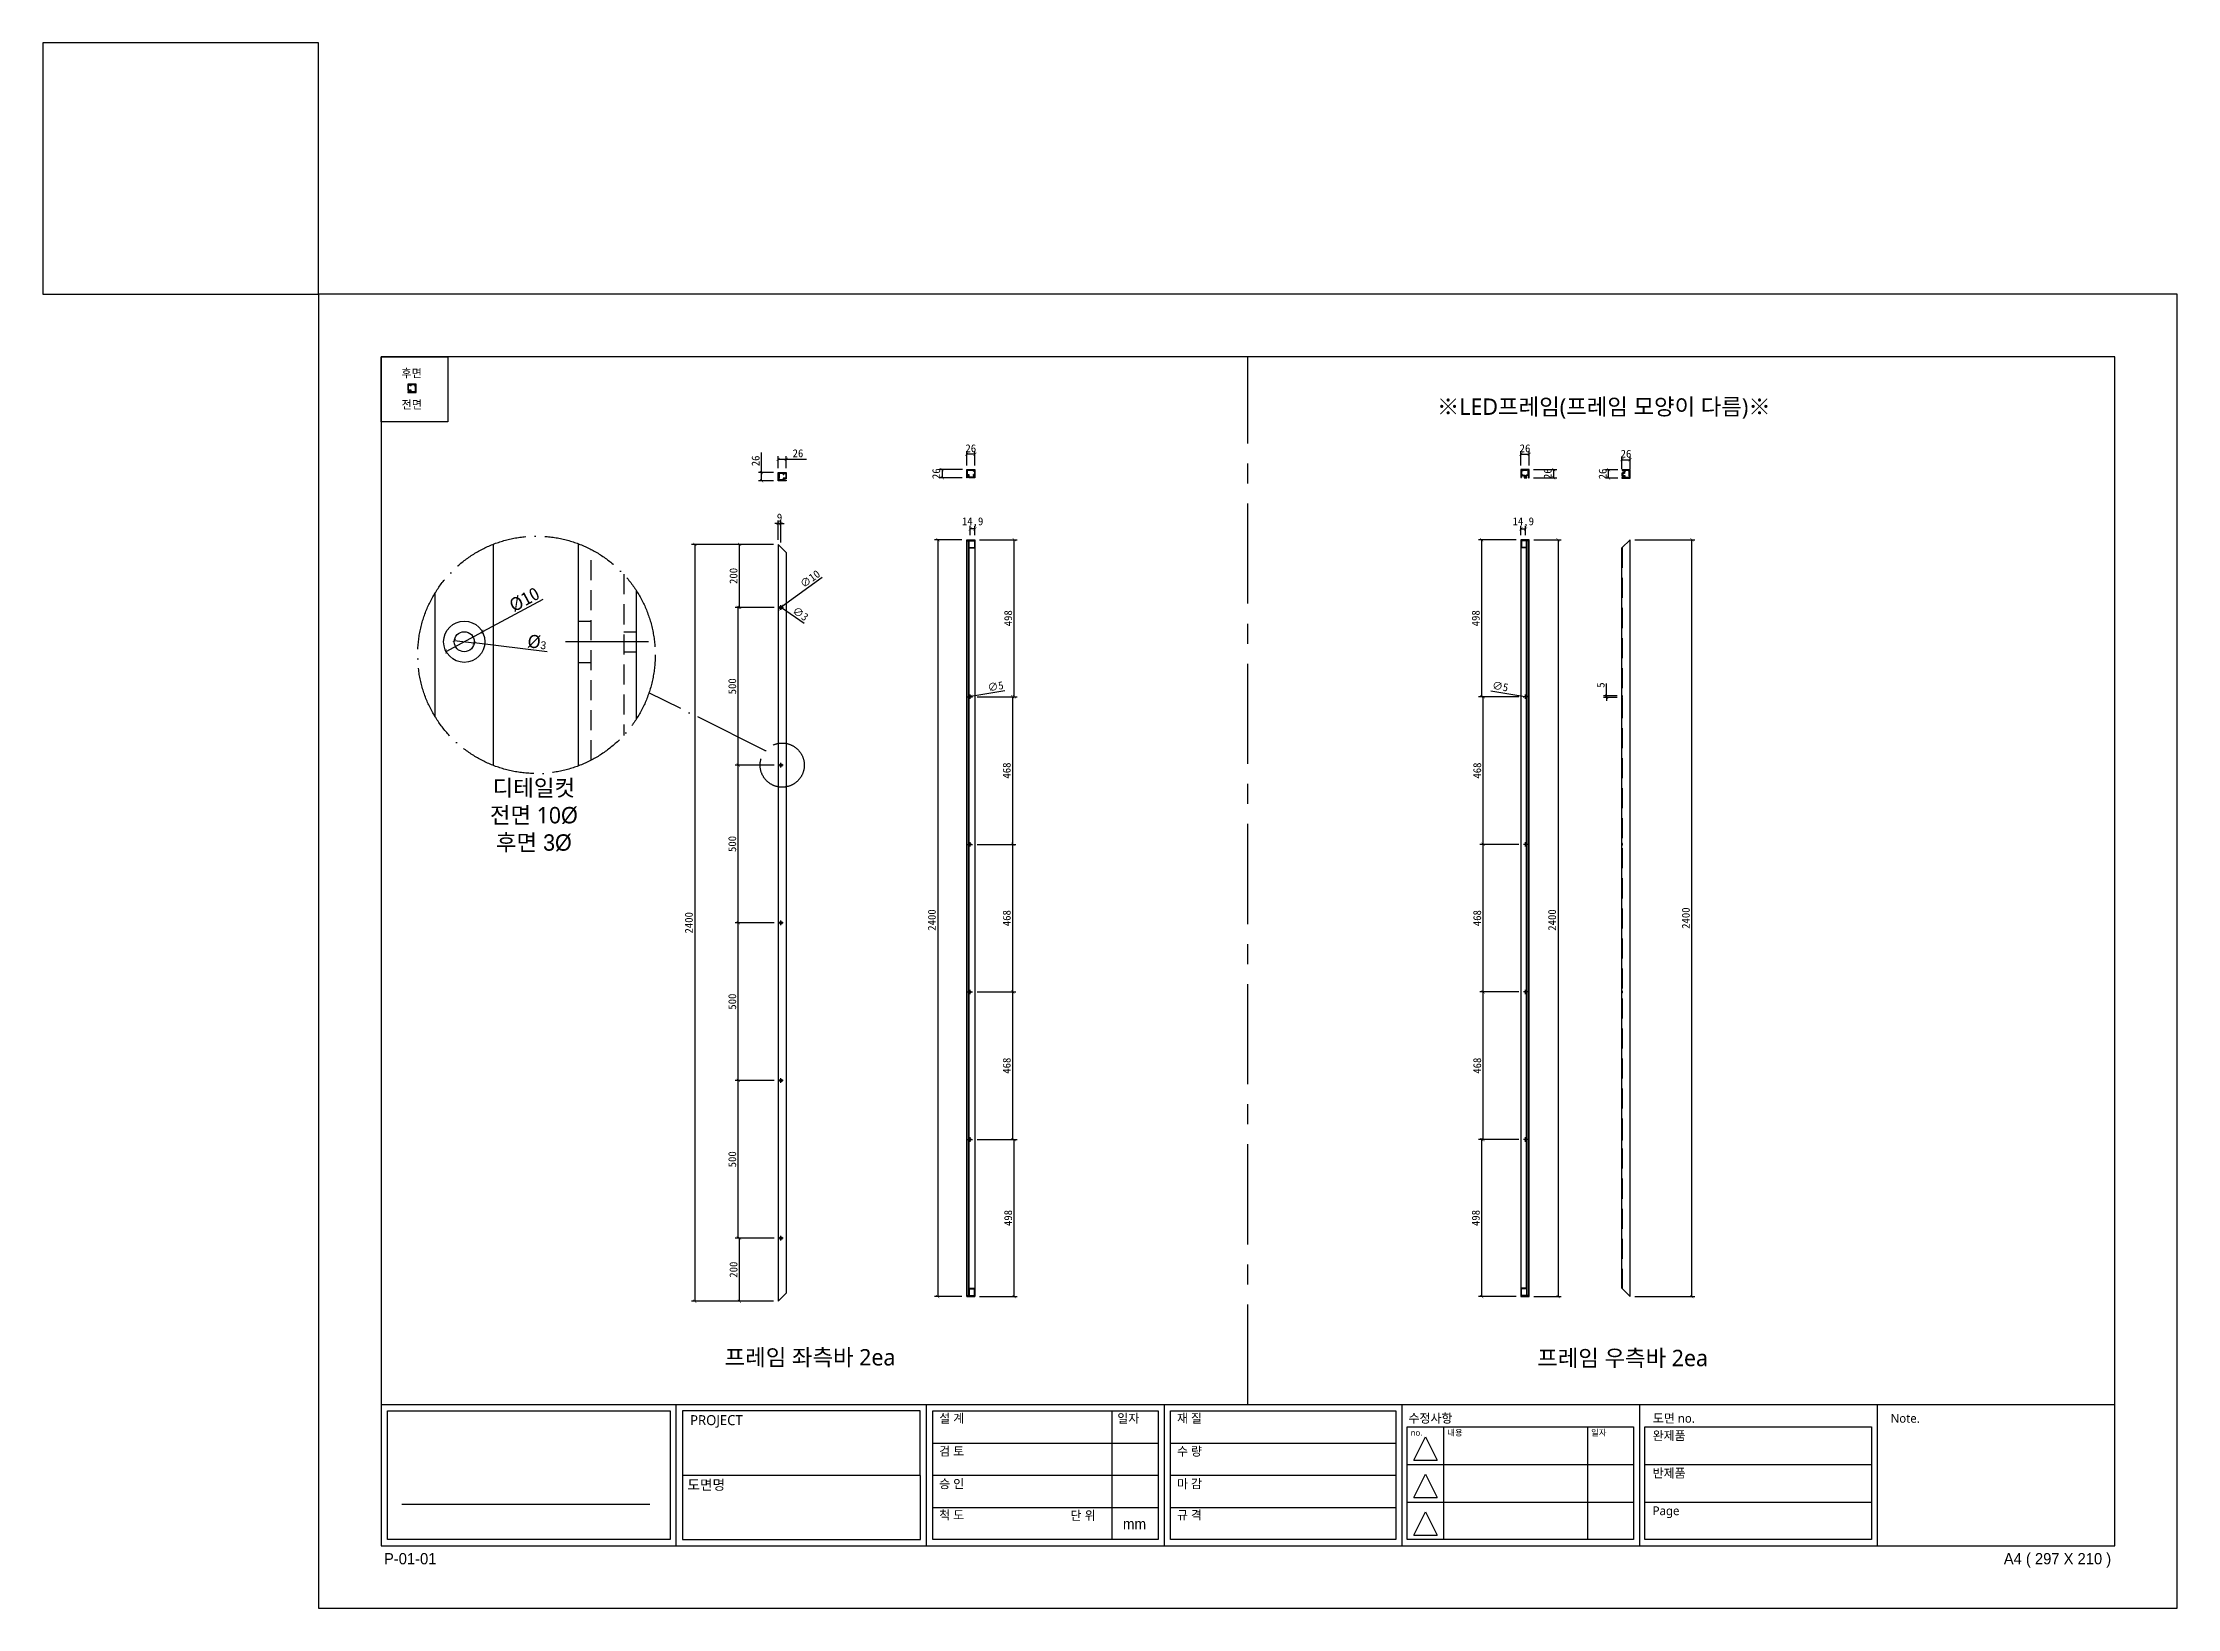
# Model space of a CAD drawing. Header units: millimetres. Extents: x -44117 to 256353, y -2095463 to 65325.
# Drawn here: x -42731 to -35963, y 40970 to 45935 of the extents above; entities that cross this region are included whole.
import ezdxf

# ---------------------------------------------------------------- set-up
doc = ezdxf.new("R2010")
doc.units = ezdxf.units.MM
doc.header["$LTSCALE"] = 10
for name, pattern in [('ACAD_ISO04W100', [30, 24, -3, 0, -3]), ('CENTER', [50.8, 31.75, -6.35, 6.35, -6.35]), ('HIDDEN', [9.525, 6.35, -3.175])]:
    doc.linetypes.add(name, pattern=pattern)
for name, color, linetype in [('cen', 1, 'CENTER'), ('도면층1', 7, 'HIDDEN'), ('도면층2', 3, 'CENTER')]:
    doc.layers.add(name, color=color, linetype=linetype)
doc.styles.add('고딕', font='')
doc.styles.get('고딕').set_extended_font_data('HYgtrE')
doc.dimstyles.new('ISO-25', dxfattribs={"dimtxt": 2.5, "dimasz": 2.5, "dimexe": 1, "dimexo": 1, "dimtad": 1, "dimtxsty": 'Standard', "dimblk": 'ARCHTICK', "dimcen": 2.5, "dimadec": 0, "dimazin": 0, "dimtfac": 1, "dimtmove": 0, "dimatfit": 3, "dimfxl": 0, "dimarcsym": 0})

msp = doc.modelspace()

# ---------------------------------------------------------------- texts
at = {"color": 142, "attachment_point": 5, "style": '고딕'}
for s, insert, char_height, width in [('{\\fMalgun Gothic|b0|i0|c129|p50;후면}', (-41561.31977, 44885.53466), 26.0022875, 753.2689732), ('{\\fMalgun Gothic|b0|i0|c129|p50;\\C3;※LED프레임(프레임 모양이 다름)※}', (-37780.97877, 44775.14766), 52.004575, 1506.5379465), ('{\\fMalgun Gothic|b0|i0|c129|p50;전면}', (-41560.61609, 44786.37291), 26.0022875, 753.2689732), ('{\\fMalgun Gothic|b0|i0|c129|p50;디테일컷\\P전면 10\\fGulim|b0|i0|c129|p50;\\C144;\\c10845184;Ø\\P후면 3Ø}', (-41173.77487, 43482.67563), 52.004575, 1506.5379465), ('{\\fMalgun Gothic|b0|i0|c129|p50;프레임 좌측바 2ea}', (-40298.05731, 41763.64), 52.004575, 1506.5379465), ('{\\fMalgun Gothic|b0|i0|c129|p50;프레임 우측바 2ea}', (-37721.60128, 41761.39985), 52.004575, 1506.5379465)]:
    msp.add_mtext(s, dxfattribs=dict(at, insert=insert, char_height=char_height, width=width))

# ---------------------------------------------------------------- blocks, each defined once
blk = doc.blocks.new('_ArchTick')
at = {"color": 0, "linetype": 'ByBlock', "const_width": 0.15}
blk.add_lwpolyline([(-0.5, -0.5), (0.5, 0.5)], dxfattribs=at)
blk = doc.blocks.new('*D1353')
at = {"color": 0, "lineweight": -2}
for p, q in [((-40414.2, 44344.2), (-40673.4, 44344.2)), ((-40663.4, 44344.2), (-40663.4, 41944.2)), ((-40414.2, 41944.2), (-40673.4, 41944.2))]:
    blk.add_line(p, q, dxfattribs=at)
at = {"layer": 'Defpoints', "color": 0}
for p in [(-40399.2, 44344.2), (-40663.4, 41944.2), (-40399.2, 41944.2)]:
    blk.add_point(p, dxfattribs=at)
at = {"color": 0, "lineweight": -2, "xscale": 10, "yscale": 10, "zscale": 10}
for p, rotation in [((-40663.4, 44344.2), 90), ((-40663.4, 41944.2), 270)]:
    blk.add_blockref('_ArchTick', p, dxfattribs=dict(at, rotation=rotation))
at = {"color": 0, "insert": (-40682.1, 43144.2), "char_height": 25, "attachment_point": 5, "rotation": 90}
blk.add_mtext('2400', dxfattribs=at)
blk = doc.blocks.new('*D1354')
at = {"color": 0, "lineweight": -2}
for p, q in [((-40412.2, 42144.2), (-40531.7, 42144.2)), ((-40521.7, 41944.2), (-40521.7, 42144.2)), ((-40414.2, 41944.2), (-40531.7, 41944.2))]:
    blk.add_line(p, q, dxfattribs=at)
at = {"layer": 'Defpoints', "color": 0}
for p in [(-40521.7, 42144.2), (-40397.2, 42144.2), (-40399.2, 41944.2)]:
    blk.add_point(p, dxfattribs=at)
at = {"color": 0, "lineweight": -2, "xscale": 10, "yscale": 10, "zscale": 10}
for p, rotation in [((-40521.7, 42144.2), 90), ((-40521.7, 41944.2), 270)]:
    blk.add_blockref('_ArchTick', p, dxfattribs=dict(at, rotation=rotation))
at = {"color": 0, "insert": (-40540.5, 42044.2), "char_height": 25, "attachment_point": 5, "rotation": 90}
blk.add_mtext('200', dxfattribs=at)
blk = doc.blocks.new('*D1355')
at = {"color": 0, "lineweight": -2}
for p, q in [((-40412.2, 42644.2), (-40535.7, 42644.2)), ((-40525.7, 42144.2), (-40525.7, 42644.2)), ((-40412.2, 42144.2), (-40535.7, 42144.2))]:
    blk.add_line(p, q, dxfattribs=at)
at = {"layer": 'Defpoints', "color": 0}
for p in [(-40525.7, 42644.2), (-40397.2, 42644.2), (-40397.2, 42144.2)]:
    blk.add_point(p, dxfattribs=at)
at = {"color": 0, "lineweight": -2, "xscale": 10, "yscale": 10, "zscale": 10}
for p, rotation in [((-40525.7, 42644.2), 90), ((-40525.7, 42144.2), 270)]:
    blk.add_blockref('_ArchTick', p, dxfattribs=dict(at, rotation=rotation))
at = {"color": 0, "insert": (-40544.5, 42394.2), "char_height": 25, "attachment_point": 5, "rotation": 90}
blk.add_mtext('500', dxfattribs=at)
blk = doc.blocks.new('*D1356')
at = {"color": 0, "lineweight": -2}
for p, q in [((-40412.2, 43144.2), (-40535.7, 43144.2)), ((-40525.7, 42644.2), (-40525.7, 43144.2)), ((-40412.2, 42644.2), (-40535.7, 42644.2))]:
    blk.add_line(p, q, dxfattribs=at)
at = {"layer": 'Defpoints', "color": 0}
for p in [(-40525.7, 43144.2), (-40397.2, 43144.2), (-40397.2, 42644.2)]:
    blk.add_point(p, dxfattribs=at)
at = {"color": 0, "lineweight": -2, "xscale": 10, "yscale": 10, "zscale": 10}
for p, rotation in [((-40525.7, 43144.2), 90), ((-40525.7, 42644.2), 270)]:
    blk.add_blockref('_ArchTick', p, dxfattribs=dict(at, rotation=rotation))
at = {"color": 0, "insert": (-40544.5, 42894.2), "char_height": 25, "attachment_point": 5, "rotation": 90}
blk.add_mtext('500', dxfattribs=at)
blk = doc.blocks.new('*D1357')
at = {"color": 0, "lineweight": -2}
for p, q in [((-40412.2, 43644.2), (-40535.7, 43644.2)), ((-40525.7, 43144.2), (-40525.7, 43644.2)), ((-40412.2, 43144.2), (-40535.7, 43144.2))]:
    blk.add_line(p, q, dxfattribs=at)
at = {"layer": 'Defpoints', "color": 0}
for p in [(-40525.7, 43644.2), (-40397.2, 43644.2), (-40397.2, 43144.2)]:
    blk.add_point(p, dxfattribs=at)
at = {"color": 0, "lineweight": -2, "xscale": 10, "yscale": 10, "zscale": 10}
for p, rotation in [((-40525.7, 43644.2), 90), ((-40525.7, 43144.2), 270)]:
    blk.add_blockref('_ArchTick', p, dxfattribs=dict(at, rotation=rotation))
at = {"color": 0, "insert": (-40544.5, 43394.2), "char_height": 25, "attachment_point": 5, "rotation": 90}
blk.add_mtext('500', dxfattribs=at)
blk = doc.blocks.new('*D1358')
at = {"color": 0, "lineweight": -2}
for p, q in [((-40412.2, 44144.2), (-40535.7, 44144.2)), ((-40525.7, 43644.2), (-40525.7, 44144.2)), ((-40412.2, 43644.2), (-40535.7, 43644.2))]:
    blk.add_line(p, q, dxfattribs=at)
at = {"layer": 'Defpoints', "color": 0}
for p in [(-40525.7, 44144.2), (-40397.2, 44144.2), (-40397.2, 43644.2)]:
    blk.add_point(p, dxfattribs=at)
at = {"color": 0, "lineweight": -2, "xscale": 10, "yscale": 10, "zscale": 10}
for p, rotation in [((-40525.7, 44144.2), 90), ((-40525.7, 43644.2), 270)]:
    blk.add_blockref('_ArchTick', p, dxfattribs=dict(at, rotation=rotation))
at = {"color": 0, "insert": (-40544.5, 43894.2), "char_height": 25, "attachment_point": 5, "rotation": 90}
blk.add_mtext('500', dxfattribs=at)
blk = doc.blocks.new('*D1359')
at = {"color": 0, "lineweight": -2}
for p, q in [((-40414.2, 44344.2), (-40531.7, 44344.2)), ((-40521.7, 44144.2), (-40521.7, 44344.2)), ((-40412.2, 44144.2), (-40531.7, 44144.2))]:
    blk.add_line(p, q, dxfattribs=at)
at = {"layer": 'Defpoints', "color": 0}
for p in [(-40521.7, 44344.2), (-40399.2, 44344.2), (-40397.2, 44144.2)]:
    blk.add_point(p, dxfattribs=at)
at = {"color": 0, "lineweight": -2, "xscale": 10, "yscale": 10, "zscale": 10}
for p, rotation in [((-40521.7, 44344.2), 90), ((-40521.7, 44144.2), 270)]:
    blk.add_blockref('_ArchTick', p, dxfattribs=dict(at, rotation=rotation))
at = {"color": 0, "insert": (-40540.5, 44244.2), "char_height": 25, "attachment_point": 5, "rotation": 90}
blk.add_mtext('200', dxfattribs=at)
blk = doc.blocks.new('A$C2EC13F1B')
at = {"color": 7}
for p, q in [((-3.67, -0.83), (-1.17, 4.17)), ((-1.17, 4.17), (1.33, -0.83))]:
    blk.add_line(p, q, dxfattribs=at)
blk.add_lwpolyline([(-3.67, -0.83), (1.33, -0.83)], dxfattribs=at)
blk = doc.blocks.new('a4 1scale')
at = {"color": 8}
for p, q in [((-15144.83, -4477.05), (-14867.83, -4477.05)), ((-15097.66, -4499.61), (-15097.66, -4477.05)), ((-15057.67, -4499.62), (-15057.67, -4477.06)), ((-15028.06, -4478.06), (-15028.06, -4498.62)), ((-15019.68, -4499.62), (-15019.68, -4477.06)), ((-14981.69, -4499.62), (-14981.69, -4477.06)), ((-14943.7, -4499.62), (-14943.7, -4477.06)), ((-14905.71, -4499.62), (-14905.71, -4477.06)), ((-14980.9, -4480.63), (-14944.7, -4480.63)), ((-14975.07, -4480.63), (-14975.07, -4498.62)), ((-14952.08, -4480.63), (-14952.08, -4498.62)), ((-14942.91, -4480.63), (-14906.71, -4480.63)), ((-15056.67, -4483.2), (-15020.68, -4483.2)), ((-15018.68, -4483.2), (-14982.69, -4483.2)), ((-15096.66, -4488.33), (-15058.67, -4488.34)), ((-15056.67, -4488.34), (-15020.68, -4488.34)), ((-15018.68, -4488.34), (-14982.69, -4488.34)), ((-14980.9, -4486.63), (-14944.7, -4486.63)), ((-14942.91, -4486.63), (-14906.71, -4486.63)), ((-15141.53, -4492.95), (-15101.88, -4492.95)), ((-15056.67, -4493.48), (-15020.68, -4493.48)), ((-15018.68, -4493.48), (-14982.69, -4493.48)), ((-14980.9, -4492.63), (-14944.7, -4492.63)), ((-14942.91, -4492.63), (-14906.71, -4492.63))]:
    blk.add_line(p, q, dxfattribs=at)
for points in [[(-15154.83, -4509.61), (-14857.83, -4509.61), (-14857.83, -4299.61), (-15154.83, -4299.61)], [(-15144.83, -4499.61), (-14867.83, -4499.61), (-14867.83, -4309.61), (-15144.83, -4309.61)]]:
    blk.add_lwpolyline(points, close=True)
for points in [[(-15143.82, -4478.05), (-15098.66, -4478.05), (-15098.66, -4498.61), (-15143.83, -4498.61)], [(-15058.67, -4478.06), (-15096.66, -4478.05), (-15096.66, -4498.61), (-15058.66, -4498.62)], [(-15056.67, -4478.06), (-15020.68, -4478.06), (-15020.68, -4498.62), (-15056.67, -4498.62)], [(-15018.68, -4478.06), (-14982.69, -4478.06), (-14982.69, -4498.62), (-15018.68, -4498.62)]]:
    blk.add_lwpolyline(points, close=True, dxfattribs=at)
for points in [[(-14944.7, -4480.63), (-14944.7, -4498.62), (-14980.9, -4498.62), (-14980.9, -4480.63)], [(-14906.71, -4480.63), (-14906.71, -4498.62), (-14942.91, -4498.62), (-14942.91, -4480.63)]]:
    blk.add_lwpolyline(points, dxfattribs=at)
at = {"color": 8, "xscale": 0.7469071166727064, "yscale": 0.7469071166727064, "zscale": 0.7469071166727064}
for p in [(-14977.06, -4485.3), (-14977.06, -4491.3), (-14977.06, -4497.29)]:
    blk.add_blockref('A$C2EC13F1B', p, dxfattribs=at)
at = {"color": 8, "style": '고딕'}
for s, insert, char_height, width, attachment_point in [('{\\fMalgun Gothic|b0|i0|c129|p50;PROJECT}', (-15095.45, -4478.74), 1.6004, 37.4801, 1), ('{\\fMalgun Gothic|b0|i0|c129|p50;설 계}', (-15055.65, -4478.55), 1.4003, 21.6513, 1), ('{\\fGulim|b0|i0|c129|p50;일자}', (-15027.2, -4478.57), 1.4, 24.7824, 1), ('{\\fMalgun Gothic|b0|i0|c129|p50;재 질}', (-15017.66, -4478.55), 1.4003, 21.6513, 1), ('{\\fMalgun Gothic|b0|i0|c129|p50;수정사항}', (-14980.67, -4478.55), 1.4003, 21.6513, 1), ('{\\fMalgun Gothic|b0|i0|c129|p50;no.}', (-14980.32, -4481.07), 0.96, 25.9815, 1), ('{\\fMalgun Gothic|b0|i0|c129|p50;내용}', (-14974.49, -4481.07), 0.96, 25.9815, 1), ('{\\fMalgun Gothic|b0|i0|c129|p50;일자}', (-14951.5, -4481.07), 0.96, 25.9815, 1), ('{\\fGulim|b0|i0|c129|p50;완\\fMalgun Gothic|b0|i0|c129|p50;제품}', (-14941.66, -4481.32), 1.4003, 21.6513, 1), ('{\\fMalgun Gothic|b0|i0|c129|p50;도면 no.}', (-14941.63, -4478.55), 1.4003, 21.6513, 1), ('{\\fMalgun Gothic|b0|i0|c129|p50;Note.}', (-14903.64, -4478.55), 1.4003, 21.6513, 1), ('{\\fMalgun Gothic|b0|i0|c129|p50;검 토}', (-15055.65, -4483.82), 1.4003, 21.6513, 1), ('{\\fMalgun Gothic|b0|i0|c129|p50;수 량}', (-15017.66, -4483.82), 1.4003, 21.6513, 1), ('{\\fMalgun Gothic|b0|i0|c129|p50;반제품}', (-14941.66, -4487.32), 1.4003, 21.6513, 1), ('{\\fMalgun Gothic|b0|i0|c129|p50;도면명}', (-15095.89, -4489.07), 1.6004, 37.4801, 1), ('{\\fMalgun Gothic|b0|i0|c129|p50;승 인}', (-15055.65, -4489.02), 1.4003, 21.6513, 1), ('{\\fMalgun Gothic|b0|i0|c129|p50;마 감}', (-15017.66, -4489.02), 1.4003, 21.6513, 1), ('{\\fMalgun Gothic|b0|i0|c129|p50;척 도 }', (-15055.65, -4494.02), 1.4003, 21.6513, 1), ('{\\fGulim|b0|i0|c129|p50;단 위}', (-15034.68, -4494.09), 1.4003, 21.6513, 1), ('{\\fMalgun Gothic|b0|i0|c129|p50;규 격 }', (-15017.66, -4494.02), 1.4003, 21.6513, 1), ('{\\fMalgun Gothic|b0|i0|c129|p50;Page}', (-14941.66, -4493.32), 1.4003, 21.6513, 1), ('mm', (-15024.45, -4496.13), 1.7, 15.2516, 5), ('{\\C8;P-01-01}', (-15144.37, -4500.78), 1.8004, 27.0059, 1), ('{\\C8;A4 ( 297 X 210 )}', (-14868.4, -4500.78), 1.8004, 27.0059, 3)]:
    blk.add_mtext(s, dxfattribs=dict(at, insert=insert, char_height=char_height, width=width, attachment_point=attachment_point))
blk = doc.blocks.new('*D1257')
at = {"color": 0, "lineweight": -2}
for p, q in [((-40259.8, 44239.4), (-40386.1, 44147.1)), ((-40394.2, 44141.2), (-40386.1, 44147.1)), ((-40394.2, 44141.2), (-40394.2, 44141.2))]:
    blk.add_line(p, q, dxfattribs=at)
at = {"layer": 'Defpoints', "color": 0}
for p in [(-40394.2, 44141.2), (-40386.1, 44147.1)]:
    blk.add_point(p, dxfattribs=at)
at = {"color": 0, "lineweight": -2, "xscale": 10, "yscale": 10, "zscale": 10}
for p, rotation in [((-40394.2, 44141.2), 36.13556978236402), ((-40386.1, 44147.1), 216.135569782364)]:
    blk.add_blockref('_ArchTick', p, dxfattribs=dict(at, rotation=rotation))
at = {"color": 0, "insert": (-40297.8, 44234.9), "char_height": 25, "attachment_point": 5, "rotation": 36.13557}
blk.add_mtext('∅10', dxfattribs=at)
blk = doc.blocks.new('*D1360')
at = {"color": 0, "lineweight": -2}
for p, q in [((-40391.4, 44145), (-40391.4, 44145)), ((-40391.4, 44145), (-40388.9, 44143.3)), ((-40316.7, 44093.2), (-40388.9, 44143.3))]:
    blk.add_line(p, q, dxfattribs=at)
at = {"layer": 'Defpoints', "color": 0}
for p in [(-40391.4, 44145), (-40388.9, 44143.3)]:
    blk.add_point(p, dxfattribs=at)
at = {"color": 0, "lineweight": -2, "xscale": 10, "yscale": 10, "zscale": 10}
for p, rotation in [((-40391.4, 44145), 325.2612745736137), ((-40388.9, 44143.3), 145.2612745736137)]:
    blk.add_blockref('_ArchTick', p, dxfattribs=dict(at, rotation=rotation))
at = {"color": 0, "insert": (-40328.3, 44124.1), "char_height": 25, "attachment_point": 5, "rotation": 325.26127}
blk.add_mtext('∅3', dxfattribs=at)
blk = doc.blocks.new('*D1361')
at = {"color": 0, "lineweight": -2}
for p, q in [((-37738.7, 43863.5), (-37782.2, 43863.5)), ((-37772.2, 43863.5), (-37772.2, 43902.7)), ((-37772.2, 43858.5), (-37772.2, 43863.5)), ((-37738.7, 43858.5), (-37782.2, 43858.5)), ((-37772.2, 43858.5), (-37772.2, 43848.5))]:
    blk.add_line(p, q, dxfattribs=at)
at = {"layer": 'Defpoints', "color": 0}
for p in [(-37772.2, 43863.5), (-37723.7, 43863.5), (-37723.7, 43858.5)]:
    blk.add_point(p, dxfattribs=at)
at = {"color": 0, "lineweight": -2, "xscale": 10, "yscale": 10, "zscale": 10}
for p, rotation in [((-37772.2, 43863.5), 270), ((-37772.2, 43858.5), 90)]:
    blk.add_blockref('_ArchTick', p, dxfattribs=dict(at, rotation=rotation))
at = {"color": 0, "insert": (-37790.9, 43898.1), "char_height": 25, "attachment_point": 5, "rotation": 90}
blk.add_mtext('5', dxfattribs=at)
blk = doc.blocks.new('*D1258')
at = {"color": 0, "lineweight": -2}
for p, q in [((-37682.7, 44359), (-37492, 44359)), ((-37502, 41959), (-37502, 44359)), ((-37682.7, 41959), (-37492, 41959))]:
    blk.add_line(p, q, dxfattribs=at)
at = {"layer": 'Defpoints', "color": 0}
for p in [(-37697.7, 44359), (-37502, 44359), (-37697.7, 41959)]:
    blk.add_point(p, dxfattribs=at)
at = {"color": 0, "lineweight": -2, "xscale": 10, "yscale": 10, "zscale": 10}
for p, rotation in [((-37502, 44359), 90), ((-37502, 41959), 270)]:
    blk.add_blockref('_ArchTick', p, dxfattribs=dict(at, rotation=rotation))
at = {"color": 0, "insert": (-37520.8, 43159), "char_height": 25, "attachment_point": 5, "rotation": 90}
blk.add_mtext('2400', dxfattribs=at)
blk = doc.blocks.new('*D1362')
at = {"color": 0, "lineweight": -2}
for p, q in [((-41145.5, 44169.9), (-41336.8, 44066.6)), ((-41451.9, 44004.5), (-41336.8, 44066.6)), ((-41451.9, 44004.5), (-41451.9, 44004.5))]:
    blk.add_line(p, q, dxfattribs=at)
at = {"layer": 'Defpoints', "color": 0}
for p in [(-41336.8, 44066.6), (-41451.9, 44004.5)]:
    blk.add_point(p, dxfattribs=at)
at = {"color": 0, "lineweight": -2, "xscale": 10, "yscale": 10, "zscale": 10}
for p, rotation in [((-41336.8, 44066.6), 208.3664107921268), ((-41451.9, 44004.5), 28.36641079212682)]:
    blk.add_blockref('_ArchTick', p, dxfattribs=dict(at, rotation=rotation))
at = {"color": 0, "insert": (-41203.6, 44169.3), "char_height": 25, "attachment_point": 5, "rotation": 28.36641}
blk.add_mtext('{\\H1.6667x;Ø10}', dxfattribs=at)
blk = doc.blocks.new('*D1363')
at = {"color": 0, "lineweight": -2}
for p, q in [((-41425.9, 44039.5), (-41425.9, 44039.5)), ((-41425.9, 44039.5), (-41362.8, 44031.7)), ((-41131.9, 44003.1), (-41362.8, 44031.7))]:
    blk.add_line(p, q, dxfattribs=at)
at = {"layer": 'Defpoints', "color": 0}
for p in [(-41425.9, 44039.5), (-41362.8, 44031.7)]:
    blk.add_point(p, dxfattribs=at)
at = {"color": 0, "lineweight": -2, "xscale": 10, "yscale": 10, "zscale": 10}
for p, rotation in [((-41425.9, 44039.5), 352.9456362608743), ((-41362.8, 44031.7), 172.9456362608743)]:
    blk.add_blockref('_ArchTick', p, dxfattribs=dict(at, rotation=rotation))
at = {"color": 0, "insert": (-41163.8, 44034.3), "char_height": 25, "attachment_point": 5, "rotation": 352.94564}
blk.add_mtext('{\\H1.6667x;Ø\\fPMingLiU|b0|i0|c129|p0;\\H0.59999x;3}', dxfattribs=at)
blk = doc.blocks.new('*D1259')
at = {"color": 0, "lineweight": -2}
for p, q in [((-40399.2, 44410.5), (-40409.2, 44410.5)), ((-40399.2, 44359.2), (-40399.2, 44420.5)), ((-40399.2, 44410.5), (-40390.2, 44410.5)), ((-40390.2, 44350.2), (-40390.2, 44420.5)), ((-40390.2, 44410.5), (-40380.2, 44410.5))]:
    blk.add_line(p, q, dxfattribs=at)
at = {"layer": 'Defpoints', "color": 0}
for p in [(-40390.2, 44410.5), (-40399.2, 44344.2), (-40390.2, 44335.2)]:
    blk.add_point(p, dxfattribs=at)
at = {"color": 0, "lineweight": -2, "xscale": 10, "yscale": 10, "zscale": 10}
blk.add_blockref('_ArchTick', (-40399.2, 44410.5), dxfattribs=at)
at = {"color": 0, "lineweight": -2, "xscale": 10, "yscale": 10, "zscale": 10, "rotation": 180}
blk.add_blockref('_ArchTick', (-40390.2, 44410.5), dxfattribs=at)
at = {"color": 0, "insert": (-40394.7, 44429.2), "char_height": 25, "attachment_point": 5}
blk.add_mtext('9', dxfattribs=at)
blk = doc.blocks.new('*D1364')
at = {"color": 0, "lineweight": -2}
for p, q in [((-39792.6, 43860.6), (-39787.6, 43861.5)), ((-39792.6, 43860.6), (-39792.6, 43860.6)), ((-39679.8, 43880), (-39787.6, 43861.5))]:
    blk.add_line(p, q, dxfattribs=at)
at = {"layer": 'Defpoints', "color": 0}
for p in [(-39792.6, 43860.6), (-39787.6, 43861.5)]:
    blk.add_point(p, dxfattribs=at)
at = {"color": 0, "lineweight": -2, "xscale": 10, "yscale": 10, "zscale": 10}
for p, rotation in [((-39792.6, 43860.6), 9.769614519330336), ((-39787.6, 43861.5), 189.7696145193303)]:
    blk.add_blockref('_ArchTick', p, dxfattribs=dict(at, rotation=rotation))
at = {"color": 0, "insert": (-39709.6, 43893.9), "char_height": 25, "attachment_point": 5, "rotation": 9.76961}
blk.add_mtext('∅5', dxfattribs=at)
blk = doc.blocks.new('*D1365')
at = {"color": 0, "lineweight": -2}
for p, q in [((-39816.2, 44359), (-39902.9, 44359)), ((-39892.9, 44359), (-39892.9, 41959)), ((-39816.2, 41959), (-39902.9, 41959))]:
    blk.add_line(p, q, dxfattribs=at)
at = {"layer": 'Defpoints', "color": 0}
for p in [(-39801.2, 44359), (-39892.9, 41959), (-39801.2, 41959)]:
    blk.add_point(p, dxfattribs=at)
at = {"color": 0, "lineweight": -2, "xscale": 10, "yscale": 10, "zscale": 10}
for p, rotation in [((-39892.9, 44359), 90), ((-39892.9, 41959), 270)]:
    blk.add_blockref('_ArchTick', p, dxfattribs=dict(at, rotation=rotation))
at = {"color": 0, "insert": (-39911.7, 43153), "char_height": 25, "attachment_point": 5, "rotation": 90}
blk.add_mtext('2400', dxfattribs=at)
blk = doc.blocks.new('*D1260')
at = {"color": 0, "lineweight": -2}
for p, q in [((-39790.1, 44374), (-39790.1, 44403.4)), ((-39775.2, 44374), (-39775.2, 44403.4)), ((-39775.2, 44393.4), (-39790.1, 44393.4))]:
    blk.add_line(p, q, dxfattribs=at)
at = {"layer": 'Defpoints', "color": 0}
for p in [(-39790.1, 44393.4), (-39790.1, 44359), (-39775.2, 44359)]:
    blk.add_point(p, dxfattribs=at)
at = {"color": 0, "lineweight": -2, "xscale": 10, "yscale": 10, "zscale": 10, "rotation": 180}
blk.add_blockref('_ArchTick', (-39790.1, 44393.4), dxfattribs=at)
at = {"color": 0, "lineweight": -2, "xscale": 10, "yscale": 10, "zscale": 10}
blk.add_blockref('_ArchTick', (-39775.2, 44393.4), dxfattribs=at)
at = {"color": 0, "insert": (-39782.6, 44414.2), "char_height": 25, "attachment_point": 5}
blk.add_mtext('14,9', dxfattribs=at)
blk = doc.blocks.new('*D1366')
at = {"color": 0, "lineweight": -2}
for p, q in [((-39768.1, 42457), (-39640.9, 42457)), ((-39650.9, 41959), (-39650.9, 42457)), ((-39760.2, 41959), (-39640.9, 41959))]:
    blk.add_line(p, q, dxfattribs=at)
at = {"layer": 'Defpoints', "color": 0}
for p in [(-39783.1, 42457), (-39650.9, 42457), (-39775.2, 41959)]:
    blk.add_point(p, dxfattribs=at)
at = {"color": 0, "lineweight": -2, "xscale": 10, "yscale": 10, "zscale": 10}
for p, rotation in [((-39650.9, 42457), 90), ((-39650.9, 41959), 270)]:
    blk.add_blockref('_ArchTick', p, dxfattribs=dict(at, rotation=rotation))
at = {"color": 0, "insert": (-39669.7, 42208), "char_height": 25, "attachment_point": 5, "rotation": 90}
blk.add_mtext('498', dxfattribs=at)
blk = doc.blocks.new('*D1367')
at = {"color": 0, "lineweight": -2}
for p, q in [((-39768.1, 42925), (-39645.4, 42925)), ((-39655.4, 42457), (-39655.4, 42925)), ((-39768.1, 42457), (-39645.4, 42457))]:
    blk.add_line(p, q, dxfattribs=at)
at = {"layer": 'Defpoints', "color": 0}
for p in [(-39783.1, 42925), (-39655.4, 42925), (-39783.1, 42457)]:
    blk.add_point(p, dxfattribs=at)
at = {"color": 0, "lineweight": -2, "xscale": 10, "yscale": 10, "zscale": 10}
for p, rotation in [((-39655.4, 42925), 90), ((-39655.4, 42457), 270)]:
    blk.add_blockref('_ArchTick', p, dxfattribs=dict(at, rotation=rotation))
at = {"color": 0, "insert": (-39674.2, 42691), "char_height": 25, "attachment_point": 5, "rotation": 90}
blk.add_mtext('468', dxfattribs=at)
blk = doc.blocks.new('*D1368')
at = {"color": 0, "lineweight": -2}
for p, q in [((-39768.1, 43393), (-39645.4, 43393)), ((-39655.4, 42925), (-39655.4, 43393)), ((-39768.1, 42925), (-39645.4, 42925))]:
    blk.add_line(p, q, dxfattribs=at)
at = {"layer": 'Defpoints', "color": 0}
for p in [(-39783.1, 43393), (-39655.4, 43393), (-39783.1, 42925)]:
    blk.add_point(p, dxfattribs=at)
at = {"color": 0, "lineweight": -2, "xscale": 10, "yscale": 10, "zscale": 10}
for p, rotation in [((-39655.4, 43393), 90), ((-39655.4, 42925), 270)]:
    blk.add_blockref('_ArchTick', p, dxfattribs=dict(at, rotation=rotation))
at = {"color": 0, "insert": (-39674.2, 43159), "char_height": 25, "attachment_point": 5, "rotation": 90}
blk.add_mtext('468', dxfattribs=at)
blk = doc.blocks.new('*D1369')
at = {"color": 0, "lineweight": -2}
for p, q in [((-39768.1, 43861), (-39645.4, 43861)), ((-39655.4, 43393), (-39655.4, 43861)), ((-39768.1, 43393), (-39645.4, 43393))]:
    blk.add_line(p, q, dxfattribs=at)
at = {"layer": 'Defpoints', "color": 0}
for p in [(-39783.1, 43861), (-39655.4, 43861), (-39783.1, 43393)]:
    blk.add_point(p, dxfattribs=at)
at = {"color": 0, "lineweight": -2, "xscale": 10, "yscale": 10, "zscale": 10}
for p, rotation in [((-39655.4, 43861), 90), ((-39655.4, 43393), 270)]:
    blk.add_blockref('_ArchTick', p, dxfattribs=dict(at, rotation=rotation))
at = {"color": 0, "insert": (-39674.2, 43627), "char_height": 25, "attachment_point": 5, "rotation": 90}
blk.add_mtext('468', dxfattribs=at)
blk = doc.blocks.new('*D1370')
at = {"color": 0, "lineweight": -2}
for p, q in [((-39760.2, 44359), (-39640.9, 44359)), ((-39650.9, 43861), (-39650.9, 44359)), ((-39768.1, 43861), (-39640.9, 43861))]:
    blk.add_line(p, q, dxfattribs=at)
at = {"layer": 'Defpoints', "color": 0}
for p in [(-39775.2, 44359), (-39650.9, 44359), (-39783.1, 43861)]:
    blk.add_point(p, dxfattribs=at)
at = {"color": 0, "lineweight": -2, "xscale": 10, "yscale": 10, "zscale": 10}
for p, rotation in [((-39650.9, 44359), 90), ((-39650.9, 43861), 270)]:
    blk.add_blockref('_ArchTick', p, dxfattribs=dict(at, rotation=rotation))
at = {"color": 0, "insert": (-39669.7, 44110), "char_height": 25, "attachment_point": 5, "rotation": 90}
blk.add_mtext('498', dxfattribs=at)
blk = doc.blocks.new('*D1267')
at = {"color": 0, "lineweight": -2}
for p, q in [((-37736.7, 44580.6), (-37775.9, 44580.6)), ((-37736.7, 44554.6), (-37775.9, 44554.6)), ((-37765.9, 44554.6), (-37765.9, 44580.6))]:
    blk.add_line(p, q, dxfattribs=at)
at = {"layer": 'Defpoints', "color": 0}
for p in [(-37765.9, 44580.6), (-37721.7, 44580.6), (-37721.7, 44554.6)]:
    blk.add_point(p, dxfattribs=at)
at = {"color": 0, "lineweight": -2, "xscale": 10, "yscale": 10, "zscale": 10}
for p, rotation in [((-37765.9, 44580.6), 90), ((-37765.9, 44554.6), 270)]:
    blk.add_blockref('_ArchTick', p, dxfattribs=dict(at, rotation=rotation))
at = {"color": 0, "insert": (-37784.6, 44567.6), "char_height": 25, "attachment_point": 5, "rotation": 90}
blk.add_mtext('26', dxfattribs=at)
blk = doc.blocks.new('*D1268')
at = {"color": 0, "lineweight": -2}
for p, q in [((-37723.7, 44582.6), (-37723.7, 44622.9)), ((-37723.7, 44612.9), (-37697.7, 44612.9)), ((-37697.7, 44582.6), (-37697.7, 44622.9))]:
    blk.add_line(p, q, dxfattribs=at)
at = {"layer": 'Defpoints', "color": 0}
for p in [(-37697.7, 44612.9), (-37723.7, 44567.6), (-37697.7, 44567.6)]:
    blk.add_point(p, dxfattribs=at)
at = {"color": 0, "lineweight": -2, "xscale": 10, "yscale": 10, "zscale": 10, "rotation": 180}
blk.add_blockref('_ArchTick', (-37723.7, 44612.9), dxfattribs=at)
at = {"color": 0, "lineweight": -2, "xscale": 10, "yscale": 10, "zscale": 10}
blk.add_blockref('_ArchTick', (-37697.7, 44612.9), dxfattribs=at)
at = {"color": 0, "insert": (-37710.7, 44631.6), "char_height": 25, "attachment_point": 5}
blk.add_mtext('26', dxfattribs=at)
blk = doc.blocks.new('*D1394')
at = {"color": 0, "lineweight": -2}
for p, q in [((-38139.3, 43880), (-38031.5, 43861.5)), ((-38026.5, 43860.6), (-38031.5, 43861.5)), ((-38026.5, 43860.6), (-38026.5, 43860.6))]:
    blk.add_line(p, q, dxfattribs=at)
at = {"layer": 'Defpoints', "color": 0}
for p in [(-38031.5, 43861.5), (-38026.5, 43860.6)]:
    blk.add_point(p, dxfattribs=at)
at = {"color": 0, "lineweight": -2, "xscale": 10, "yscale": 10, "zscale": 10}
for p, rotation in [((-38031.5, 43861.5), 350.2303854805053), ((-38026.5, 43860.6), 170.2303854805054)]:
    blk.add_blockref('_ArchTick', p, dxfattribs=dict(at, rotation=rotation))
at = {"color": 0, "insert": (-38109.4, 43893.9), "char_height": 25, "attachment_point": 5, "rotation": 350.23039}
blk.add_mtext('∅5', dxfattribs=at)
blk = doc.blocks.new('*D1395')
at = {"color": 0, "lineweight": -2}
for p, q in [((-38002.9, 44359), (-37916.2, 44359)), ((-37926.2, 44359), (-37926.2, 41959)), ((-38002.9, 41959), (-37916.2, 41959))]:
    blk.add_line(p, q, dxfattribs=at)
at = {"layer": 'Defpoints', "color": 0}
for p in [(-38017.9, 44359), (-38017.9, 41959), (-37926.2, 41959)]:
    blk.add_point(p, dxfattribs=at)
at = {"color": 0, "lineweight": -2, "xscale": 10, "yscale": 10, "zscale": 10}
for p, rotation in [((-37926.2, 44359), 90), ((-37926.2, 41959), 270)]:
    blk.add_blockref('_ArchTick', p, dxfattribs=dict(at, rotation=rotation))
at = {"color": 0, "insert": (-37944.9, 43153), "char_height": 25, "attachment_point": 5, "rotation": 90}
blk.add_mtext('2400', dxfattribs=at)
blk = doc.blocks.new('*D1269')
at = {"color": 0, "lineweight": -2}
for p, q in [((-38043.9, 44374), (-38043.9, 44403.4)), ((-38029, 44374), (-38029, 44403.4)), ((-38043.9, 44393.4), (-38029, 44393.4))]:
    blk.add_line(p, q, dxfattribs=at)
at = {"layer": 'Defpoints', "color": 0}
for p in [(-38043.9, 44359), (-38029, 44393.4), (-38029, 44359)]:
    blk.add_point(p, dxfattribs=at)
at = {"color": 0, "lineweight": -2, "xscale": 10, "yscale": 10, "zscale": 10, "rotation": 180}
blk.add_blockref('_ArchTick', (-38043.9, 44393.4), dxfattribs=at)
at = {"color": 0, "lineweight": -2, "xscale": 10, "yscale": 10, "zscale": 10}
blk.add_blockref('_ArchTick', (-38029, 44393.4), dxfattribs=at)
at = {"color": 0, "insert": (-38036.5, 44414.2), "char_height": 25, "attachment_point": 5}
blk.add_mtext('14,9', dxfattribs=at)
blk = doc.blocks.new('*D1396')
at = {"color": 0, "lineweight": -2}
for p, q in [((-38051, 42457), (-38178.2, 42457)), ((-38168.2, 41959), (-38168.2, 42457)), ((-38058.9, 41959), (-38178.2, 41959))]:
    blk.add_line(p, q, dxfattribs=at)
at = {"layer": 'Defpoints', "color": 0}
for p in [(-38168.2, 42457), (-38036, 42457), (-38043.9, 41959)]:
    blk.add_point(p, dxfattribs=at)
at = {"color": 0, "lineweight": -2, "xscale": 10, "yscale": 10, "zscale": 10}
for p, rotation in [((-38168.2, 42457), 90), ((-38168.2, 41959), 270)]:
    blk.add_blockref('_ArchTick', p, dxfattribs=dict(at, rotation=rotation))
at = {"color": 0, "insert": (-38186.9, 42208), "char_height": 25, "attachment_point": 5, "rotation": 90}
blk.add_mtext('498', dxfattribs=at)
blk = doc.blocks.new('*D1397')
at = {"color": 0, "lineweight": -2}
for p, q in [((-38051, 42925), (-38173.7, 42925)), ((-38163.7, 42457), (-38163.7, 42925)), ((-38051, 42457), (-38173.7, 42457))]:
    blk.add_line(p, q, dxfattribs=at)
at = {"layer": 'Defpoints', "color": 0}
for p in [(-38163.7, 42925), (-38036, 42925), (-38036, 42457)]:
    blk.add_point(p, dxfattribs=at)
at = {"color": 0, "lineweight": -2, "xscale": 10, "yscale": 10, "zscale": 10}
for p, rotation in [((-38163.7, 42925), 90), ((-38163.7, 42457), 270)]:
    blk.add_blockref('_ArchTick', p, dxfattribs=dict(at, rotation=rotation))
at = {"color": 0, "insert": (-38182.4, 42691), "char_height": 25, "attachment_point": 5, "rotation": 90}
blk.add_mtext('468', dxfattribs=at)
blk = doc.blocks.new('*D1398')
at = {"color": 0, "lineweight": -2}
for p, q in [((-38051, 43393), (-38173.7, 43393)), ((-38163.7, 42925), (-38163.7, 43393)), ((-38051, 42925), (-38173.7, 42925))]:
    blk.add_line(p, q, dxfattribs=at)
at = {"layer": 'Defpoints', "color": 0}
for p in [(-38163.7, 43393), (-38036, 43393), (-38036, 42925)]:
    blk.add_point(p, dxfattribs=at)
at = {"color": 0, "lineweight": -2, "xscale": 10, "yscale": 10, "zscale": 10}
for p, rotation in [((-38163.7, 43393), 90), ((-38163.7, 42925), 270)]:
    blk.add_blockref('_ArchTick', p, dxfattribs=dict(at, rotation=rotation))
at = {"color": 0, "insert": (-38182.4, 43159), "char_height": 25, "attachment_point": 5, "rotation": 90}
blk.add_mtext('468', dxfattribs=at)
blk = doc.blocks.new('*D1399')
at = {"color": 0, "lineweight": -2}
for p, q in [((-38051, 43861), (-38173.7, 43861)), ((-38163.7, 43393), (-38163.7, 43861)), ((-38051, 43393), (-38173.7, 43393))]:
    blk.add_line(p, q, dxfattribs=at)
at = {"layer": 'Defpoints', "color": 0}
for p in [(-38163.7, 43861), (-38036, 43861), (-38036, 43393)]:
    blk.add_point(p, dxfattribs=at)
at = {"color": 0, "lineweight": -2, "xscale": 10, "yscale": 10, "zscale": 10}
for p, rotation in [((-38163.7, 43861), 90), ((-38163.7, 43393), 270)]:
    blk.add_blockref('_ArchTick', p, dxfattribs=dict(at, rotation=rotation))
at = {"color": 0, "insert": (-38182.4, 43627), "char_height": 25, "attachment_point": 5, "rotation": 90}
blk.add_mtext('468', dxfattribs=at)
blk = doc.blocks.new('*D1400')
at = {"color": 0, "lineweight": -2}
for p, q in [((-38058.9, 44359), (-38178.2, 44359)), ((-38168.2, 43861), (-38168.2, 44359)), ((-38051, 43861), (-38178.2, 43861))]:
    blk.add_line(p, q, dxfattribs=at)
at = {"layer": 'Defpoints', "color": 0}
for p in [(-38168.2, 44359), (-38043.9, 44359), (-38036, 43861)]:
    blk.add_point(p, dxfattribs=at)
at = {"color": 0, "lineweight": -2, "xscale": 10, "yscale": 10, "zscale": 10}
for p, rotation in [((-38168.2, 44359), 90), ((-38168.2, 43861), 270)]:
    blk.add_blockref('_ArchTick', p, dxfattribs=dict(at, rotation=rotation))
at = {"color": 0, "insert": (-38186.9, 44110), "char_height": 25, "attachment_point": 5, "rotation": 90}
blk.add_mtext('498', dxfattribs=at)
blk = doc.blocks.new('*D1270')
at = {"color": 0, "lineweight": -2}
for p, q in [((-38043.9, 44594.6), (-38043.9, 44640.1)), ((-38043.9, 44630.1), (-38017.9, 44630.1)), ((-38017.9, 44594.9), (-38017.9, 44640.1))]:
    blk.add_line(p, q, dxfattribs=at)
at = {"layer": 'Defpoints', "color": 0}
for p in [(-38017.9, 44630.1), (-38043.9, 44579.6), (-38017.9, 44579.9)]:
    blk.add_point(p, dxfattribs=at)
at = {"color": 0, "lineweight": -2, "xscale": 10, "yscale": 10, "zscale": 10, "rotation": 180}
blk.add_blockref('_ArchTick', (-38043.9, 44630.1), dxfattribs=at)
at = {"color": 0, "lineweight": -2, "xscale": 10, "yscale": 10, "zscale": 10}
blk.add_blockref('_ArchTick', (-38017.9, 44630.1), dxfattribs=at)
at = {"color": 0, "insert": (-38030.9, 44648.8), "char_height": 25, "attachment_point": 5}
blk.add_mtext('26', dxfattribs=at)
blk = doc.blocks.new('*D1271')
at = {"color": 0, "lineweight": -2}
for p, q in [((-38004.5, 44581.4), (-37930.2, 44581.4)), ((-38003.7, 44555.4), (-37930.2, 44555.4)), ((-37940.2, 44581.4), (-37940.2, 44555.4))]:
    blk.add_line(p, q, dxfattribs=at)
at = {"layer": 'Defpoints', "color": 0}
for p in [(-38019.5, 44581.4), (-38018.7, 44555.4), (-37940.2, 44555.4)]:
    blk.add_point(p, dxfattribs=at)
at = {"color": 0, "lineweight": -2, "xscale": 10, "yscale": 10, "zscale": 10}
for p, rotation in [((-37940.2, 44581.4), 90), ((-37940.2, 44555.4), 270)]:
    blk.add_blockref('_ArchTick', p, dxfattribs=dict(at, rotation=rotation))
at = {"color": 0, "insert": (-37958.9, 44568.4), "char_height": 25, "attachment_point": 5, "rotation": 90}
blk.add_mtext('26', dxfattribs=at)
blk = doc.blocks.new('*D1244')
at = {"color": 0, "lineweight": -2}
for p, q in [((-39801.2, 44594.9), (-39801.2, 44640.1)), ((-39775.2, 44630.1), (-39801.2, 44630.1)), ((-39775.2, 44594.6), (-39775.2, 44640.1))]:
    blk.add_line(p, q, dxfattribs=at)
at = {"layer": 'Defpoints', "color": 0}
for p in [(-39801.2, 44630.1), (-39801.2, 44579.9), (-39775.2, 44579.6)]:
    blk.add_point(p, dxfattribs=at)
at = {"color": 0, "lineweight": -2, "xscale": 10, "yscale": 10, "zscale": 10, "rotation": 180}
blk.add_blockref('_ArchTick', (-39801.2, 44630.1), dxfattribs=at)
at = {"color": 0, "lineweight": -2, "xscale": 10, "yscale": 10, "zscale": 10}
blk.add_blockref('_ArchTick', (-39775.2, 44630.1), dxfattribs=at)
at = {"color": 0, "insert": (-39788.2, 44648.8), "char_height": 25, "attachment_point": 5}
blk.add_mtext('26', dxfattribs=at)
blk = doc.blocks.new('*D1245')
at = {"color": 0, "lineweight": -2}
for p, q in [((-39814.6, 44581.4), (-39888.9, 44581.4)), ((-39815.4, 44555.4), (-39888.9, 44555.4)), ((-39878.9, 44581.4), (-39878.9, 44555.4))]:
    blk.add_line(p, q, dxfattribs=at)
at = {"layer": 'Defpoints', "color": 0}
for p in [(-39878.9, 44555.4), (-39800.4, 44555.4), (-39799.6, 44581.4)]:
    blk.add_point(p, dxfattribs=at)
at = {"color": 0, "lineweight": -2, "xscale": 10, "yscale": 10, "zscale": 10}
for p, rotation in [((-39878.9, 44581.4), 90), ((-39878.9, 44555.4), 270)]:
    blk.add_blockref('_ArchTick', p, dxfattribs=dict(at, rotation=rotation))
at = {"color": 0, "insert": (-39897.7, 44568.4), "char_height": 25, "attachment_point": 5, "rotation": 90}
blk.add_mtext('26', dxfattribs=at)
blk = doc.blocks.new('*D1288')
at = {"color": 0, "lineweight": -2}
for p, q in [((-40399.3, 44586.4), (-40399.3, 44624.2)), ((-40399.3, 44614.2), (-40373.3, 44614.2)), ((-40373.3, 44586.4), (-40373.3, 44624.2)), ((-40373.3, 44614.2), (-40309.1, 44614.2))]:
    blk.add_line(p, q, dxfattribs=at)
at = {"layer": 'Defpoints', "color": 0}
for p in [(-40373.3, 44614.2), (-40399.3, 44571.4), (-40373.3, 44571.4)]:
    blk.add_point(p, dxfattribs=at)
at = {"color": 0, "lineweight": -2, "xscale": 10, "yscale": 10, "zscale": 10, "rotation": 180}
blk.add_blockref('_ArchTick', (-40399.3, 44614.2), dxfattribs=at)
at = {"color": 0, "lineweight": -2, "xscale": 10, "yscale": 10, "zscale": 10}
blk.add_blockref('_ArchTick', (-40373.3, 44614.2), dxfattribs=at)
at = {"color": 0, "insert": (-40336.2, 44633), "char_height": 25, "attachment_point": 5}
blk.add_mtext('26', dxfattribs=at)
blk = doc.blocks.new('*D1289')
at = {"color": 0, "lineweight": -2}
for p, q in [((-40451.8, 44571.9), (-40451.8, 44636)), ((-40413.8, 44571.9), (-40461.8, 44571.9)), ((-40413.8, 44545.9), (-40461.8, 44545.9)), ((-40451.8, 44545.9), (-40451.8, 44571.9))]:
    blk.add_line(p, q, dxfattribs=at)
at = {"layer": 'Defpoints', "color": 0}
for p in [(-40451.8, 44571.9), (-40398.8, 44571.9), (-40398.8, 44545.9)]:
    blk.add_point(p, dxfattribs=at)
at = {"color": 0, "lineweight": -2, "xscale": 10, "yscale": 10, "zscale": 10}
for p, rotation in [((-40451.8, 44571.9), 90), ((-40451.8, 44545.9), 270)]:
    blk.add_blockref('_ArchTick', p, dxfattribs=dict(at, rotation=rotation))
at = {"color": 0, "insert": (-40470.5, 44609), "char_height": 25, "attachment_point": 5, "rotation": 90}
blk.add_mtext('26', dxfattribs=at)

# ---------------------------------------------------------------- dimensions: what is measured, and where the dimension line sits
for base, p1, p2, override, picture, middle in [((-40451.76582, 44571.87142), (-40398.77053, 44545.87142), (-40398.77053, 44571.87142), {"dimscale": 10, "dimasz": 1, "dimexo": 1.5}, '*D1289', (-40470.51582, 44608.95475)), ((-40663.3756, 41944.19052), (-40399.17053, 44344.19052), (-40399.17053, 41944.19052), {"dimscale": 10, "dimasz": 1, "dimexo": 1.5}, '*D1353', (-40682.1256, 43144.19052)), ((-40521.74776, 44344.19052), (-40397.17053, 44144.19052), (-40399.17053, 44344.19052), {"dimscale": 10, "dimasz": 1, "dimexo": 1.5}, '*D1359', (-40540.49776, 44244.19052)), ((-39650.91811, 44359.02843), (-39783.09023, 43861.02843), (-39775.19023, 44359.02843), {"dimscale": 10, "dimasz": 1, "dimexo": 1.5, "dimtmove": 1}, '*D1370', (-39669.66811, 44110.02843)), ((-38168.17494, 44359.02843), (-38036.00281, 43861.02843), (-38043.90281, 44359.02843), {"dimscale": 10, "dimasz": 1, "dimexo": 1.5, "dimtmove": 1}, '*D1400', (-38186.92494, 44110.02843)), ((-37502.00601, 44359.02843), (-37697.74682, 41959.02843), (-37697.74682, 44359.02843), {"dimscale": 10, "dimasz": 1, "dimexo": 1.5}, '*D1258', (-37520.75601, 43159.02843)), ((-40525.74776, 44144.19052), (-40397.17053, 43644.19052), (-40397.17053, 44144.19052), {"dimscale": 10, "dimasz": 1, "dimexo": 1.5}, '*D1358', (-40544.49776, 43894.19052)), ((-39655.41811, 43861.02843), (-39783.09023, 43393.02843), (-39783.09023, 43861.02843), {"dimscale": 10, "dimasz": 1, "dimexo": 1.5, "dimtmove": 1}, '*D1369', (-39674.16811, 43627.02843)), ((-38163.67494, 43861.02843), (-38036.00281, 43393.02843), (-38036.00281, 43861.02843), {"dimscale": 10, "dimasz": 1, "dimexo": 1.5, "dimtmove": 1}, '*D1399', (-38182.42494, 43627.02843)), ((-37772.1684, 43863.52843), (-37723.74682, 43858.52843), (-37723.74682, 43863.52843), {"dimscale": 10, "dimasz": 1, "dimexo": 1.5}, '*D1361', (-37790.9184, 43898.11177)), ((-40525.74776, 43644.19052), (-40397.17053, 43144.19052), (-40397.17053, 43644.19052), {"dimscale": 10, "dimasz": 1, "dimexo": 1.5}, '*D1357', (-40544.49776, 43394.19052)), ((-39655.41811, 43393.02843), (-39783.09023, 42925.02843), (-39783.09023, 43393.02843), {"dimscale": 10, "dimasz": 1, "dimexo": 1.5, "dimtmove": 1}, '*D1368', (-39674.16811, 43159.02843)), ((-38163.67494, 43393.02843), (-38036.00281, 42925.02843), (-38036.00281, 43393.02843), {"dimscale": 10, "dimasz": 1, "dimexo": 1.5, "dimtmove": 1}, '*D1398', (-38182.42494, 43159.02843)), ((-40525.74776, 43144.19052), (-40397.17053, 42644.19052), (-40397.17053, 43144.19052), {"dimscale": 10, "dimasz": 1, "dimexo": 1.5}, '*D1356', (-40544.49776, 42894.19052)), ((-39655.41811, 42925.02843), (-39783.09023, 42457.02843), (-39783.09023, 42925.02843), {"dimscale": 10, "dimasz": 1, "dimexo": 1.5, "dimtmove": 1}, '*D1367', (-39674.16811, 42691.02843)), ((-38163.67494, 42925.02843), (-38036.00281, 42457.02843), (-38036.00281, 42925.02843), {"dimscale": 10, "dimasz": 1, "dimexo": 1.5, "dimtmove": 1}, '*D1397', (-38182.42494, 42691.02843)), ((-40525.74776, 42644.19052), (-40397.17053, 42144.19052), (-40397.17053, 42644.19052), {"dimscale": 10, "dimasz": 1, "dimexo": 1.5}, '*D1355', (-40544.49776, 42394.19052)), ((-39650.91811, 42457.02843), (-39775.19023, 41959.02843), (-39783.09023, 42457.02843), {"dimscale": 10, "dimasz": 1, "dimexo": 1.5}, '*D1366', (-39669.66811, 42208.02843)), ((-38168.17494, 42457.02843), (-38043.90281, 41959.02843), (-38036.00281, 42457.02843), {"dimscale": 10, "dimasz": 1, "dimexo": 1.5}, '*D1396', (-38186.92494, 42208.02843)), ((-40521.74776, 42144.19052), (-40399.17053, 41944.19052), (-40397.17053, 42144.19052), {"dimscale": 10, "dimasz": 1, "dimexo": 1.5}, '*D1354', (-40540.49776, 42044.19052))]:
    dim = msp.add_linear_dim(base=base, p1=p1, p2=p2, angle=90, dimstyle='ISO-25', override=override)
    dim.commit()
    dim.dimension.update_dxf_attribs({"geometry": picture, "text_midpoint": middle})
dim = msp.add_linear_dim(base=(-40373.27053, 44614.23142), p1=(-40399.27053, 44571.37142), p2=(-40373.27053, 44571.37142), dimstyle='ISO-25', override={"dimscale": 10, "dimasz": 1, "dimexo": 1.5})
dim.commit()
dim.dimension.update_dxf_attribs({"geometry": '*D1288', "text_midpoint": (-40336.18719, 44632.98142)})
for base, p1, p2, angle, picture, middle in [((-39801.19023, 44630.06124), (-39775.19023, 44579.63536), (-39801.19023, 44579.87936), 180, '*D1244', (-39788.19023, 44630.06124)), ((-39878.90265, 44555.38611), (-39799.59731, 44581.38611), (-39800.44016, 44555.38611), 90, '*D1245', (-39878.90265, 44568.38611)), ((-37940.19039, 44555.38611), (-38019.49573, 44581.38611), (-38018.65288, 44555.38611), 90, '*D1271', (-37940.19039, 44568.38611)), ((-37765.87312, 44580.57824), (-37721.74682, 44554.57929), (-37721.74681, 44580.57824), 90, '*D1267', (-37765.87312, 44567.57877)), ((-39790.09023, 44393.39891), (-39775.19023, 44359.02843), (-39790.09023, 44359.02843), 180, '*D1260', (-39782.64023, 44393.39891)), ((-39892.9405, 41959.02843), (-39801.19023, 44359.02843), (-39801.19023, 41959.02843), 90, '*D1365', (-39892.9405, 43153.02843)), ((-37926.15254, 41959.02843), (-38017.90281, 44359.02843), (-38017.90281, 41959.02843), 90, '*D1395', (-37926.15254, 43153.02843))]:
    dim = msp.add_linear_dim(base=base, p1=p1, p2=p2, angle=angle, dimstyle='ISO-25', override={"dimscale": 10, "dimasz": 1, "dimexo": 1.5})
    dim.commit()
    dim.dimension.update_dxf_attribs({"geometry": picture, "text_midpoint": middle, "dimtype": 160})
for base, p1, p2, picture, middle in [((-38017.90281, 44630.06124), (-38043.90281, 44579.63536), (-38017.90281, 44579.87936), '*D1270', (-38030.90281, 44630.06124)), ((-37697.74682, 44612.85578), (-37723.74682, 44567.57929), (-37697.74682, 44567.57929), '*D1268', (-37710.74682, 44612.85578)), ((-40390.17053, 44410.46138), (-40399.17053, 44344.19052), (-40390.17053, 44335.19052), '*D1259', (-40394.67053, 44410.46138)), ((-38029.00281, 44393.39891), (-38043.90281, 44359.02843), (-38029.00281, 44359.02843), '*D1269', (-38036.45281, 44393.39891))]:
    dim = msp.add_linear_dim(base=base, p1=p1, p2=p2, dimstyle='ISO-25', override={"dimscale": 10, "dimasz": 1, "dimexo": 1.5})
    dim.commit()
    dim.dimension.update_dxf_attribs({"geometry": picture, "text_midpoint": middle, "dimtype": 160})
for p1, p2, picture, middle in [((-40394.20865, 44141.24203), (-40386.13241, 44147.13901), '*D1257', (-40286.71798, 44219.72784)), ((-40391.40317, 44145.04527), (-40388.93789, 44143.33577), '*D1360', (-40338.94883, 44108.67169)), ((-39792.55397, 43860.60421), (-39787.62648, 43861.45265), '*D1364', (-39706.46435, 43875.42746)), ((-38026.53907, 43860.60421), (-38031.46656, 43861.45265), '*D1394', (-38112.62869, 43875.42746))]:
    dim = msp.add_diameter_dim_2p(p1=p1, p2=p2, dimstyle='ISO-25', override={"dimscale": 10, "dimasz": 1, "dimexo": 1.5})
    dim.commit()
    dim.dimension.update_dxf_attribs({"geometry": picture, "text_midpoint": middle, "dimtype": 163})
for p1, p2, text, picture, middle in [((-41451.87618, 44004.49142), (-41336.79027, 44066.63097), '{\\H1.6667x;Ø10}', '*D1362', (-41190.72489, 44145.4976)), ((-41425.88187, 44039.46527), (-41362.78458, 44031.65712), '{\\H1.6667x;Ø\\fPMingLiU|b0|i0|c129|p0;\\H0.59999x;3}', '*D1363', (-41167.09737, 44007.44126))]:
    dim = msp.add_diameter_dim_2p(p1=p1, p2=p2, text=text, dimstyle='ISO-25', override={"dimscale": 10, "dimasz": 1, "dimexo": 1.5})
    dim.commit()
    dim.dimension.update_dxf_attribs({"geometry": picture, "text_midpoint": middle, "dimtype": 163})

# ---------------------------------------------------------------- linework, layer by layer
for p, q in [((-41565.73285, 44849.14961), (-41571.73285, 44849.14961)), ((-41571.73285, 44849.14961), (-41571.73285, 44834.34961)), ((-41571.73285, 44834.34961), (-41565.23285, 44834.34961)), ((-41565.73285, 44846.94961), (-41565.73285, 44849.14961)), ((-41563.03285, 44846.64961), (-41565.43285, 44846.64961)), ((-41565.23285, 44834.34961), (-41564.03285, 44834.34961)), ((-41548.73285, 44850.64961), (-41564.73285, 44850.64961)), ((-41564.73285, 44850.64961), (-41564.73285, 44847.64961)), ((-41564.73285, 44847.64961), (-41563.03285, 44847.64961)), ((-41563.73285, 44834.04961), (-41563.73285, 44832.84961)), ((-41563.73285, 44832.84961), (-41563.73285, 44829.14961)), ((-41563.73285, 44832.84961), (-41563.73285, 44832.84961)), ((-41563.73285, 44829.14961), (-41548.73285, 44829.14961)), ((-41562.73285, 44847.34961), (-41562.73285, 44846.94961)), ((-41551.73285, 44846.94961), (-41551.73285, 44847.34961)), ((-41551.43285, 44847.64961), (-41548.73285, 44847.64961)), ((-41550.23285, 44846.64961), (-41551.43285, 44846.64961)), ((-41550.23285, 44846.64961), (-41550.23285, 44833.14961)), ((-41548.73285, 44833.14961), (-41550.23285, 44833.14961)), ((-41548.73285, 44847.64961), (-41548.73285, 44850.64961)), ((-41548.73285, 44829.14961), (-41548.73285, 44833.14961)), ((-40397.77053, 44567.37142), (-40397.77053, 44570.37142)), ((-40397.77053, 44570.37142), (-40381.77053, 44570.37142)), ((-40395.07053, 44567.37142), (-40397.77053, 44567.37142)), ((-40397.77053, 44548.87142), (-40397.77053, 44552.87142)), ((-40397.77053, 44552.87142), (-40396.27053, 44552.87142)), ((-40382.77053, 44548.87142), (-40397.77053, 44548.87142)), ((-40396.27053, 44566.37142), (-40395.07053, 44566.37142)), ((-40396.27053, 44566.37142), (-40396.27053, 44552.87142)), ((-40394.77053, 44566.67142), (-40394.77053, 44567.07142)), ((-40383.77053, 44567.07142), (-40383.77053, 44566.67142)), ((-40381.77053, 44567.37142), (-40383.47053, 44567.37142)), ((-40383.47053, 44566.37142), (-40381.07053, 44566.37142)), ((-40382.77053, 44553.77142), (-40382.77053, 44552.57142)), ((-40382.77053, 44552.57142), (-40382.77053, 44548.87142)), ((-40382.77053, 44552.57142), (-40382.77053, 44552.57142)), ((-40381.27053, 44554.07142), (-40382.47053, 44554.07142)), ((-40381.77053, 44570.37142), (-40381.77053, 44567.37142)), ((-40374.77053, 44554.07142), (-40381.27053, 44554.07142)), ((-40380.77053, 44566.67142), (-40380.77053, 44568.87142)), ((-40380.77053, 44568.87142), (-40374.77053, 44568.87142)), ((-40374.77053, 44568.87142), (-40374.77053, 44554.07142)), ((-39798.19023, 44564.88611), (-39798.19023, 44579.88611)), ((-39798.19023, 44579.88611), (-39794.19023, 44579.88611)), ((-39794.49023, 44564.88611), (-39798.19023, 44564.88611)), ((-39793.29023, 44564.88611), (-39794.49023, 44564.88611)), ((-39794.49023, 44564.88611), (-39794.49023, 44564.88611)), ((-39794.19023, 44579.88611), (-39794.19023, 44578.38611)), ((-39780.69023, 44578.38611), (-39794.19023, 44578.38611)), ((-39792.99023, 44563.38611), (-39792.99023, 44564.58611)), ((-39792.99023, 44556.88611), (-39792.99023, 44563.38611)), ((-39778.19023, 44556.88611), (-39792.99023, 44556.88611)), ((-39780.69023, 44578.38611), (-39780.69023, 44577.18611)), ((-39780.69023, 44565.58611), (-39780.69023, 44563.18611)), ((-39780.39023, 44576.88611), (-39779.99023, 44576.88611)), ((-39779.99023, 44565.88611), (-39780.39023, 44565.88611)), ((-39780.39023, 44562.88611), (-39778.19023, 44562.88611)), ((-39779.69023, 44577.18611), (-39779.69023, 44579.88611)), ((-39779.69023, 44579.88611), (-39776.69023, 44579.88611)), ((-39779.69023, 44563.88611), (-39779.69023, 44565.58611)), ((-39776.69023, 44563.88611), (-39779.69023, 44563.88611)), ((-39778.19023, 44562.88611), (-39778.19023, 44556.88611)), ((-39776.69023, 44579.88611), (-39776.69023, 44563.88611)), ((-41302.54935, 44344.62634), (-41302.54935, 43643.39898)), ((-41032.39784, 43641.83408), (-41032.39784, 44346.19123)), ((-40399.17053, 44344.19052), (-40399.17053, 41944.19052)), ((-40373.17053, 44318.19052), (-40399.17053, 44344.19052)), ((-39801.19023, 41959.02843), (-39801.19023, 44359.02843)), ((-39801.19023, 44359.02843), (-39775.19023, 44359.02843)), ((-39799.69023, 41962.02843), (-39799.69023, 44356.02843)), ((-39799.69023, 44334.52843), (-39799.69023, 44356.02843)), ((-39799.69023, 44356.02843), (-39794.49023, 44356.02843)), ((-39794.49023, 41962.02843), (-39794.49023, 44356.02843)), ((-39792.99023, 44334.52843), (-39792.99023, 44356.02843)), ((-39792.99023, 44356.02843), (-39776.69023, 44356.02843)), ((-39792.99023, 44334.52843), (-39776.69023, 44334.52843)), ((-39776.69023, 44356.02843), (-39776.69023, 44334.52843)), ((-39775.19023, 44359.02843), (-39775.19023, 41959.02843)), ((-38017.90281, 44359.02843), (-38043.90281, 44359.02843)), ((-38043.90281, 44359.02843), (-38043.90281, 41959.02843)), ((-38042.40281, 44356.02843), (-38042.40281, 44334.52843)), ((-38026.10281, 44356.02843), (-38042.40281, 44356.02843)), ((-38026.10281, 44334.52843), (-38042.40281, 44334.52843)), ((-38026.10281, 44334.52843), (-38026.10281, 44356.02843)), ((-38024.60281, 41962.02843), (-38024.60281, 44356.02843)), ((-38019.40281, 44356.02843), (-38024.60281, 44356.02843)), ((-38019.40281, 41962.02843), (-38019.40281, 44356.02843)), ((-38019.40281, 44334.52843), (-38019.40281, 44356.02843)), ((-38017.90281, 41959.02843), (-38017.90281, 44359.02843)), ((-37723.74682, 44333.02843), (-37697.74682, 44359.02843)), ((-37697.74682, 41959.02843), (-37697.74682, 44359.02843)), ((-40373.17053, 44318.19052), (-40373.17053, 41970.19052)), ((-39801.19023, 44333.02843), (-39799.69023, 44333.02843)), ((-39794.49023, 44333.02843), (-39775.19023, 44333.02843)), ((-39792.99023, 41985.02843), (-39792.99023, 44333.02843)), ((-38024.60281, 44333.02843), (-38043.90281, 44333.02843)), ((-38026.10281, 41985.02843), (-38026.10281, 44333.02843)), ((-38017.90281, 44333.02843), (-38019.40281, 44333.02843)), ((-37723.74682, 41985.02843), (-37723.74682, 44333.02843)), ((-41486.1171, 43796.79598), (-41486.1171, 44191.22933)), ((-40848.83009, 44197.70074), (-40848.83009, 43790.32457)), ((-40373.17053, 41970.19052), (-40399.17053, 41944.19052)), ((-39801.19023, 41985.02843), (-39799.69023, 41985.02843)), ((-39794.49023, 41985.02843), (-39775.19023, 41985.02843)), ((-39792.99023, 41983.52843), (-39792.99023, 41962.02843)), ((-39792.99023, 41983.52843), (-39776.69023, 41983.52843)), ((-39776.69023, 41962.02843), (-39776.69023, 41983.52843)), ((-38024.60281, 41985.02843), (-38043.90281, 41985.02843)), ((-38042.40281, 41962.02843), (-38042.40281, 41983.52843)), ((-38026.10281, 41983.52843), (-38042.40281, 41983.52843)), ((-38026.10281, 41983.52843), (-38026.10281, 41962.02843)), ((-38017.90281, 41985.02843), (-38019.40281, 41985.02843)), ((-37697.74682, 41959.02843), (-37723.74682, 41985.02843)), ((-39775.19023, 41959.02843), (-39801.19023, 41959.02843)), ((-39801.19023, 41959.02843), (-39775.19023, 41959.02843)), ((-39799.69023, 41962.02843), (-39794.49023, 41962.02843)), ((-39792.99023, 41962.02843), (-39776.69023, 41962.02843)), ((-38043.90281, 41959.02843), (-38017.90281, 41959.02843)), ((-38017.90281, 41959.02843), (-38043.90281, 41959.02843)), ((-38026.10281, 41962.02843), (-38042.40281, 41962.02843)), ((-38019.40281, 41962.02843), (-38024.60281, 41962.02843))]:
    msp.add_line(p, q)
at = {"color": 1, "linetype": 'ACAD_ISO04W100'}
msp.add_line((-40439.15884, 43689.88947), (-40808.62547, 43873.95344), dxfattribs=at)
for points in [[(-42731.09235, 45137.70571), (-41856.52902, 45137.70571), (-41856.52902, 45935.26058), (-42731.09235, 45935.26058)], [(-41658.07902, 44939.25571), (-41446.97102, 44939.25571), (-41446.97102, 44732.76284), (-41658.07902, 44732.76284)]]:
    msp.add_lwpolyline(points, close=True)
for points in [[(-41572.93285, 44827.64974, 0.4142135624), (-41573.23285, 44827.34974), (-41573.23285, 44826.44961, 0.4142135624), (-41572.93285, 44826.14961), (-41547.73285, 44826.14961, 0.4142135624), (-41547.23285, 44826.64961), (-41547.23285, 44851.64961, 0.4142135624), (-41547.73285, 44852.14961), (-41572.73285, 44852.14961, 0.4142135624), (-41573.23285, 44851.64961), (-41573.23285, 44833.34961, 0.4142135624), (-41572.73285, 44832.84961), (-41565.23285, 44832.84961), (-41565.23285, 44827.64961), (-41572.93285, 44827.64961)], [(-40373.57053, 44547.37155, -0.4142135624), (-40373.27053, 44547.07155), (-40373.27053, 44546.17142, -0.4142135624), (-40373.57053, 44545.87142), (-40398.77053, 44545.87142, -0.4142135624), (-40399.27053, 44546.37142), (-40399.27053, 44571.37142, -0.4142135624), (-40398.77053, 44571.87142), (-40373.77053, 44571.87142, -0.4142135624), (-40373.27053, 44571.37142), (-40373.27053, 44553.07142, -0.4142135624), (-40373.77053, 44552.57142), (-40381.27053, 44552.57142), (-40381.27053, 44547.37142), (-40373.57053, 44547.37142)], [(-39799.6901, 44555.68611, -0.4142135624), (-39799.9901, 44555.38611), (-39800.89023, 44555.38611, -0.4142135624), (-39801.19023, 44555.68611), (-39801.19023, 44580.88611, -0.4142135624), (-39800.69023, 44581.38611), (-39775.69023, 44581.38611, -0.4142135624), (-39775.19023, 44580.88611), (-39775.19023, 44555.88611, -0.4142135624), (-39775.69023, 44555.38611), (-39793.99023, 44555.38611, -0.4142135624), (-39794.49023, 44555.88611), (-39794.49023, 44563.38611), (-39799.69023, 44563.38611), (-39799.69023, 44555.68611)], [(-38042.03952, 44556.41535), (-38042.03952, 44556.41535), (-38042.03952, 44556.41535, 0.4142135624), (-38041.81652, 44556.58934), (-38041.72171, 44557.35731, -0.1357168379), (-38041.68092, 44557.45581, 0.1201861936), (-38041.04842, 44558.86012, 0.4322308638), (-38041.22054, 44559.0952), (-38041.50285, 44559.13005, -0.4142135624), (-38041.67684, 44559.35305), (-38041.59842, 44559.98822, -0.4142135624), (-38041.37542, 44560.16221), (-38040.77994, 44560.08869, 0.4142135624), (-38040.55694, 44560.26268), (-38040.45892, 44561.05665, 0.4142135624), (-38040.63291, 44561.27965), (-38041.22839, 44561.35317, -0.4142135624), (-38041.40237, 44561.57617), (-38041.26759, 44562.66788, -0.4142135624), (-38041.04459, 44562.84187), (-38033.10487, 44561.86164, -0.4142135624), (-38032.93089, 44561.63864), (-38033.06567, 44560.54693, -0.4142135624), (-38033.28867, 44560.37294), (-38033.88414, 44560.44646, 0.4142135624), (-38034.10714, 44560.27247), (-38034.20517, 44559.4785, 0.4142135624), (-38034.03118, 44559.2555), (-38033.4357, 44559.18198, -0.4142135624), (-38033.26171, 44558.95899), (-38033.34013, 44558.32381, -0.4142135624), (-38033.56313, 44558.14982), (-38033.84543, 44558.18467, 0.4322308638), (-38034.06956, 44557.99852, 0.1201861936), (-38033.7976, 44556.48254, -0.1357168379), (-38033.78199, 44556.37708), (-38033.8768, 44555.60911, 0.4142135624), (-38033.70281, 44555.38611), (-38025.10281, 44555.38611, 0.4142135624), (-38024.60281, 44555.88611), (-38024.60281, 44563.38611), (-38019.40281, 44563.38611), (-38019.40281, 44555.69493, 0.4228503783), (-38019.10294, 44555.38611), (-38018.20281, 44555.38611, 0.4142135624), (-38017.90281, 44555.68611), (-38017.90281, 44580.88611, 0.4142135624), (-38018.40281, 44581.38611), (-38043.40281, 44581.38611, 0.4142135624), (-38043.90281, 44580.88611), (-38043.90176, 44557.08353, 0.4142135624), (-38043.40176, 44556.58353), (-38042.03952, 44556.41535)], [(-38031.90281, 44558.88611), (-38026.10281, 44558.88611), (-38026.10281, 44563.38611), (-38026.10281, 44564.58611, -0.4142135624), (-38025.80281, 44564.88611), (-38024.60281, 44564.88611), (-38024.60281, 44564.88611), (-38020.90281, 44564.88611), (-38020.90281, 44579.88611), (-38024.90281, 44579.88611), (-38024.90281, 44578.38611), (-38038.40281, 44578.38611), (-38038.40281, 44577.18611, -0.4142135624), (-38038.70281, 44576.88611), (-38039.10281, 44576.88611, -0.4142135624), (-38039.40281, 44577.18611), (-38039.40281, 44579.88611), (-38042.40281, 44579.88611), (-38042.40281, 44563.88611), (-38039.70281, 44563.88611, 0.4142135624), (-38039.40281, 44564.18611), (-38039.40281, 44565.58611, -0.4142135624), (-38039.10281, 44565.88611), (-38038.70281, 44565.88611, -0.4142135624), (-38038.40281, 44565.58611), (-38038.40281, 44564.19111, 0.4142135624), (-38038.10281, 44563.89111), (-38032.20281, 44563.89111, -0.4142135624), (-38031.90281, 44563.59111), (-38031.90281, 44558.88611)], [(-37722.71758, 44578.716), (-37722.71758, 44578.716), (-37722.71758, 44578.716, 0.4142135624), (-37722.54359, 44578.493), (-37721.77562, 44578.39818, -0.1357168379), (-37721.67712, 44578.35739, 0.1201861936), (-37720.27281, 44577.7249, 0.4322308638), (-37720.03774, 44577.89702), (-37720.00288, 44578.17932, -0.4142135624), (-37719.77989, 44578.35331), (-37719.14471, 44578.27489, -0.4142135624), (-37718.97072, 44578.05189), (-37719.04424, 44577.45642, 0.4142135624), (-37718.87025, 44577.23342), (-37718.07628, 44577.13539, 0.4142135624), (-37717.85328, 44577.30938), (-37717.77976, 44577.90486, -0.4142135624), (-37717.55676, 44578.07885), (-37716.46505, 44577.94407, -0.4142135624), (-37716.29106, 44577.72107), (-37717.27129, 44569.78135, -0.4142135624), (-37717.49429, 44569.60736), (-37718.586, 44569.74214, -0.4142135624), (-37718.75999, 44569.96514), (-37718.68647, 44570.56062, 0.4142135624), (-37718.86046, 44570.78362), (-37719.65443, 44570.88164, 0.4142135624), (-37719.87743, 44570.70765), (-37719.95095, 44570.11217, -0.4142135624), (-37720.17395, 44569.93819), (-37720.80912, 44570.01661, -0.4142135624), (-37720.98311, 44570.2396), (-37720.94826, 44570.52191, 0.4322308638), (-37721.13442, 44570.74603, 0.1201861936), (-37722.65039, 44570.47407, -0.1357168379), (-37722.75585, 44570.45846), (-37723.52382, 44570.55328, 0.4142135624), (-37723.74682, 44570.37929), (-37723.74682, 44561.77929, 0.4142135624), (-37723.24682, 44561.27929), (-37715.74682, 44561.27929), (-37715.74682, 44556.07929), (-37723.438, 44556.07929, 0.4228503783), (-37723.74682, 44555.77942), (-37723.74682, 44554.87929, 0.4142135624), (-37723.44682, 44554.57929), (-37698.24682, 44554.57929, 0.4142135624), (-37697.74682, 44555.07929), (-37697.74682, 44580.07929, 0.4142135624), (-37698.24682, 44580.57929), (-37722.0494, 44580.57823, 0.4142135624), (-37722.5494, 44580.07823), (-37722.71758, 44578.716)], [(-37720.24682, 44568.57929), (-37720.24682, 44562.77929), (-37715.74682, 44562.77929), (-37714.54682, 44562.77929, -0.4142135624), (-37714.24682, 44562.47929), (-37714.24682, 44561.27929), (-37714.24682, 44561.27929), (-37714.24682, 44557.57929), (-37699.24682, 44557.57929), (-37699.24682, 44561.57929), (-37700.74682, 44561.57929), (-37700.74682, 44575.07929), (-37701.94682, 44575.07929, -0.4142135624), (-37702.24682, 44575.37929), (-37702.24682, 44575.77929, -0.4142135624), (-37701.94682, 44576.07929), (-37699.24682, 44576.07929), (-37699.24682, 44579.07929), (-37715.24682, 44579.07929), (-37715.24682, 44576.37929, 0.4142135624), (-37714.94682, 44576.07929), (-37713.54682, 44576.07929, -0.4142135624), (-37713.24682, 44575.77929), (-37713.24682, 44575.37929, -0.4142135624), (-37713.54682, 44575.07929), (-37714.94182, 44575.07929, 0.4142135624), (-37715.24182, 44574.77929), (-37715.24182, 44568.87929, -0.4142135624), (-37715.54182, 44568.57929), (-37720.24682, 44568.57929)]]:
    msp.add_lwpolyline(points, format="xyb")
for centre, radius in [((-41165.43808, 43994.01266), 376.46972), ((-40386.17053, 43644.19052), 69.97253)]:
    msp.add_circle(centre, radius, dxfattribs=at)
for centre, radius in [((-40390.17053, 44144.19052), 5), ((-40390.17053, 44144.19052), 1.5), ((-41394.33322, 44035.56119), 65.39513), ((-41394.33322, 44035.56119), 31.78929), ((-39790.09023, 43861.02843), 2.5), ((-38029.00281, 43861.02843), 2.5), ((-40390.17053, 43644.19052), 4), ((-40390.17053, 43644.19052), 1.5), ((-39790.09023, 43393.02843), 2.5), ((-38029.00281, 43393.02843), 2.5), ((-40390.17053, 43144.19052), 4), ((-40390.17053, 43144.19052), 1.5), ((-39790.09023, 42925.02843), 2.5), ((-38029.00281, 42925.02843), 2.5), ((-40390.17053, 42644.19052), 4), ((-40390.17053, 42644.19052), 1.5), ((-39790.09023, 42457.02843), 2.5), ((-38029.00281, 42457.02843), 2.5), ((-40390.17053, 42144.19052), 4), ((-40390.17053, 42144.19052), 1.5)]:
    msp.add_circle(centre, radius)
for centre, start, end in [((-41565.43285, 44846.94961), 180, 270), ((-41564.03285, 44834.04961), 0, 90), ((-41563.03285, 44847.34961), 0, 90), ((-41563.03285, 44846.94961), 270, 0), ((-41551.43285, 44847.34961), 90, 180), ((-41551.43285, 44846.94961), 180, 270), ((-40395.07053, 44567.07142), 0, 90), ((-40395.07053, 44566.67142), 270, 0), ((-40383.47053, 44567.07142), 90, 180), ((-40383.47053, 44566.67142), 180, 270), ((-40382.47053, 44553.77142), 90, 180), ((-40381.07053, 44566.67142), 270, 0), ((-39793.29023, 44564.58611), 0, 90), ((-39780.39023, 44577.18611), 180, 270), ((-39780.39023, 44565.58611), 90, 180), ((-39780.39023, 44563.18611), 180, 270), ((-39779.99023, 44577.18611), 270, 0), ((-39779.99023, 44565.58611), 0, 90)]:
    msp.add_arc(centre, 0.3, start, end)
at = {"layer": 'cen'}
msp.add_line((-38909.54652, 41616.27709), (-38909.54652, 44939.25571), dxfattribs=at)
at = {"layer": '도면층1'}
for p, q in [((-37722.24682, 41983.52843), (-37722.24682, 44334.52843)), ((-40992.39784, 43659.66773), (-40992.39784, 44328.35759)), ((-40888.83009, 44249.38978), (-40888.83009, 43738.63553)), ((-41032.39784, 44100.95632), (-40992.39784, 44100.95632)), ((-40888.83009, 44067.35048), (-40848.83009, 44067.35048)), ((-40888.83009, 44003.7719), (-40848.83009, 44003.7719)), ((-41032.39784, 43970.16607), (-40992.39784, 43970.16607)), ((-37722.24682, 43863.52843), (-37723.74682, 43863.52843)), ((-37722.24682, 43858.52843), (-37722.24682, 43863.52843)), ((-37722.24682, 43858.52843), (-37723.74682, 43858.52843)), ((-37722.24682, 43395.52843), (-37723.74682, 43395.52843)), ((-37722.24682, 43390.52843), (-37723.74682, 43390.52843)), ((-37722.24682, 43390.52843), (-37722.24682, 43395.52843)), ((-37722.24682, 42927.52843), (-37723.74682, 42927.52843)), ((-37722.24682, 42922.52843), (-37723.74682, 42922.52843)), ((-37722.24682, 42922.52843), (-37722.24682, 42927.52843)), ((-37722.24682, 42459.52843), (-37723.74682, 42459.52843)), ((-37722.24682, 42454.52843), (-37723.74682, 42454.52843)), ((-37722.24682, 42454.52843), (-37722.24682, 42459.52843))]:
    msp.add_line(p, q, dxfattribs=at)
at = {"layer": '도면층2'}
for p, q in [((-40383.17053, 44144.19052), (-40397.17053, 44144.19052)), ((-40390.17053, 44137.19052), (-40390.17053, 44151.19052)), ((-40810.37736, 44035.56119), (-41073.06491, 44035.56119)), ((-39797.09023, 43861.02843), (-39783.09023, 43861.02843)), ((-39790.09023, 43854.02843), (-39790.09023, 43868.02843)), ((-38022.00281, 43861.02843), (-38036.00281, 43861.02843)), ((-38029.00281, 43854.02843), (-38029.00281, 43868.02843)), ((-40383.17053, 43644.19052), (-40397.17053, 43644.19052)), ((-40390.17053, 43637.19052), (-40390.17053, 43651.19052)), ((-39797.09023, 43393.02843), (-39783.09023, 43393.02843)), ((-39790.09023, 43386.02843), (-39790.09023, 43400.02843)), ((-38022.00281, 43393.02843), (-38036.00281, 43393.02843)), ((-38029.00281, 43386.02843), (-38029.00281, 43400.02843)), ((-40383.17053, 43144.19052), (-40397.17053, 43144.19052)), ((-40390.17053, 43137.19052), (-40390.17053, 43151.19052)), ((-39797.09023, 42925.02843), (-39783.09023, 42925.02843)), ((-39790.09023, 42918.02843), (-39790.09023, 42932.02843)), ((-38022.00281, 42925.02843), (-38036.00281, 42925.02843)), ((-38029.00281, 42918.02843), (-38029.00281, 42932.02843)), ((-40383.17053, 42644.19052), (-40397.17053, 42644.19052)), ((-40390.17053, 42637.19052), (-40390.17053, 42651.19052)), ((-39797.09023, 42457.02843), (-39783.09023, 42457.02843)), ((-39790.09023, 42450.02843), (-39790.09023, 42464.02843)), ((-38022.00281, 42457.02843), (-38036.00281, 42457.02843)), ((-38029.00281, 42450.02843), (-38029.00281, 42464.02843)), ((-40383.17053, 42144.19052), (-40397.17053, 42144.19052)), ((-40390.17053, 42137.19052), (-40390.17053, 42151.19052))]:
    msp.add_line(p, q, dxfattribs=at)

# ---------------------------------------------------------------- block references
at = {"color": 1, "xscale": 19.845, "yscale": 19.845, "zscale": 19.845}
msp.add_blockref('a4 1scale', (258891.07086, 130463.4467), dxfattribs=at)

msp.set_redraw_order([(e.dxf.handle, doc.entitydb.next_handle()) for e in msp.query("TEXT MTEXT ATTDEF DIMENSION ARC_DIMENSION")])  # texts and dimensions are drawn at this point

doc.saveas('drawing.dxf')
